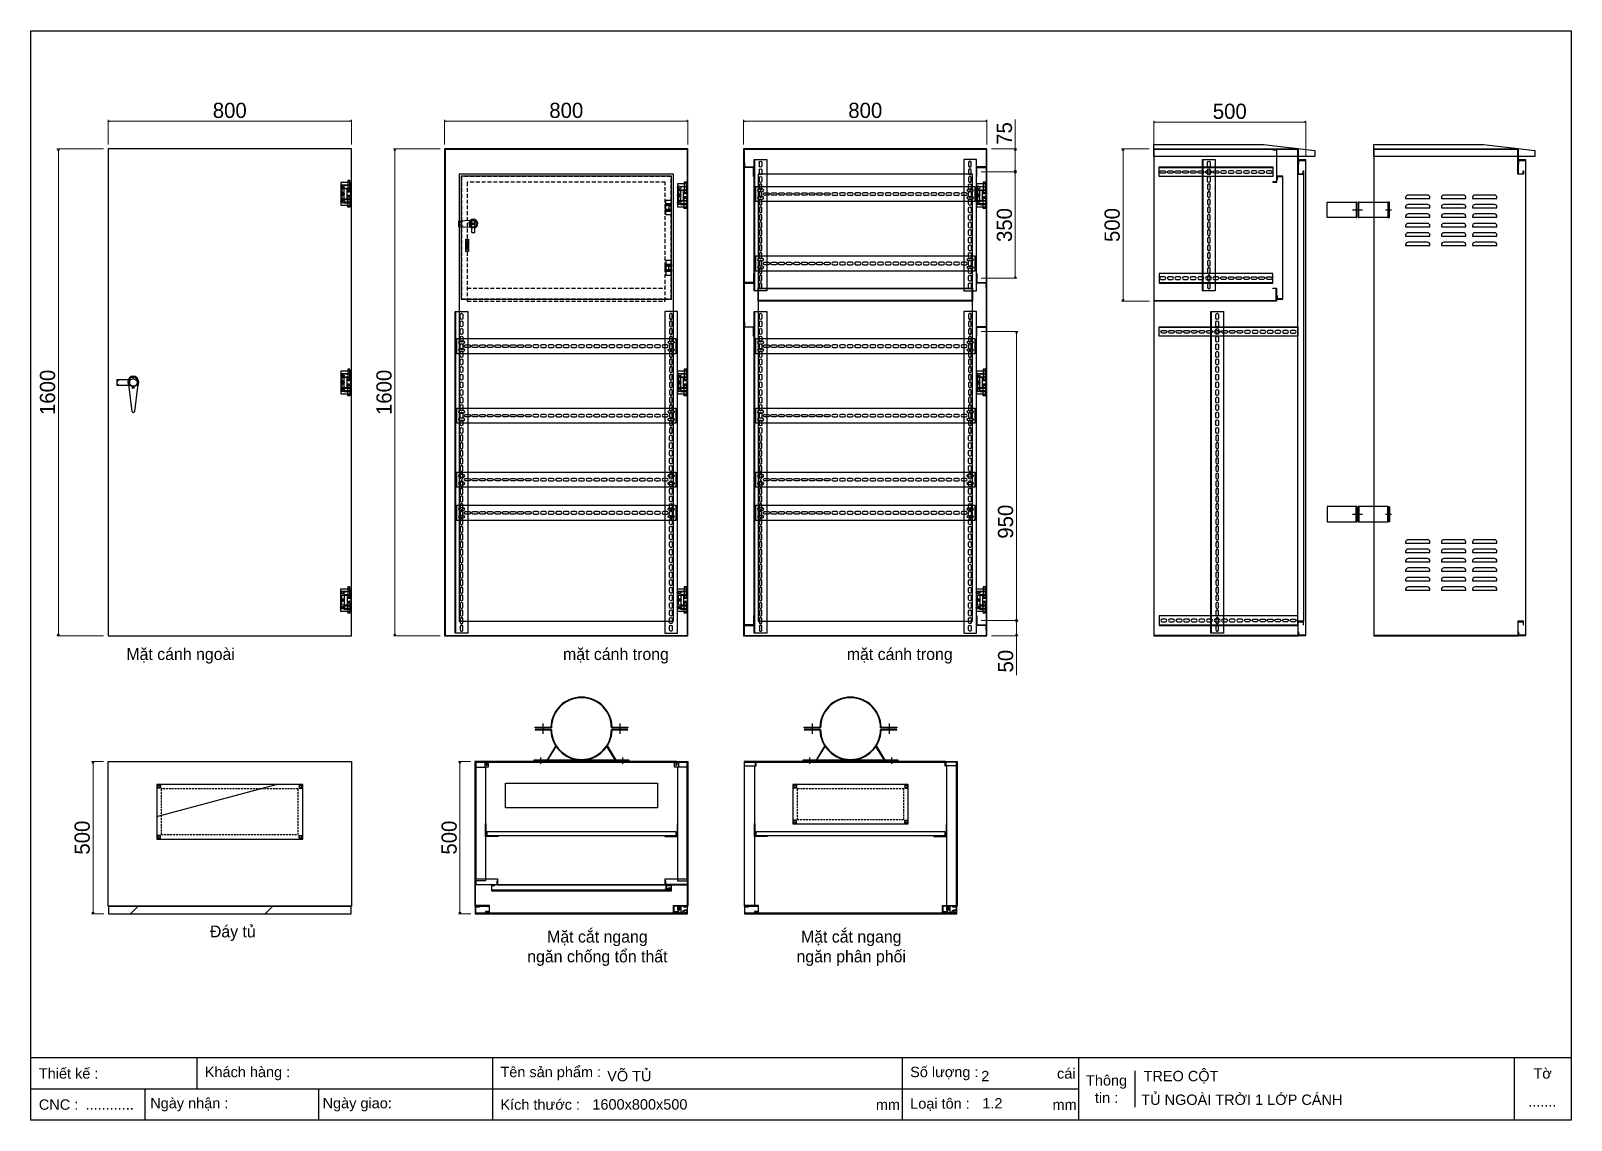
# Model space of a CAD drawing. Header units: millimetres. Extents: x 0 to 5063, y 0 to 3580.
import ezdxf

# ---------------------------------------------------------------- set-up
doc = ezdxf.new("R2010")
doc.units = ezdxf.units.MM
doc.linetypes.add('HIDDEN', pattern=[9.525, 6.35, -3.175])
doc.linetypes.add('HIDDENX2', pattern=[19.05, 12.7, -6.35])
for name, color, linetype in [('CNC', 7, 'Continuous'), ('DIM', 253, 'Continuous'), ('FIRE PROTECTION', 1, 'Continuous'), ('Ghi chu', 7, 'Continuous'), ('HEATER', 1, 'Continuous')]:
    doc.layers.add(name, color=color, linetype=linetype)
doc.styles.add('Arial', font='arial.ttf')
doc.dimstyles.new('CNC', dxfattribs={"dimtxt": 50, "dimasz": 5, "dimexe": 5, "dimexo": 15, "dimgap": 10, "dimtad": 1, "dimdec": 0, "dimtxsty": 'Standard', "dimblk": 'OPEN30', "dimcen": 10, "dimclrd": 5, "dimclre": 5, "dimclrt": 3, "dimazin": 3, "dimtfac": 1, "dimtdec": 0, "dimtmove": 0, "dimatfit": 3, "dimldrblk": 'ARCHTICK', "dimlwd": 9, "dimlwe": 9})

msp = doc.modelspace()

# ---------------------------------------------------------------- texts
at = {"color": 2, "char_height": 39, "attachment_point": 5}
for s, insert, width in [('Mặt cánh ngoài', (492.5, 1525.9), 625), ('mặt cánh trong', (1923.3, 1525.9), 775), ('mặt cánh trong', (2856.1, 1525.9), 875), ('Đáy tủ', (664, 614.4), 1075), ('Mặt cắt ngang \\Pngăn chống tổn thất', (1862.3, 564.8), 775), ('Mặt cắt ngang \\Pngăn phân phối', (2696.6, 564.8), 875)]:
    msp.add_mtext(s, dxfattribs=dict(at, insert=insert, width=width))

# ---------------------------------------------------------------- blocks, each defined once
blk = doc.blocks.new('KHUNG CHUẨN')
at = {"color": 7}
for p, q in [((19889.2, -28535.2), (16919.2, -28535.2)), ((17239.2, -28535.2), (17239.2, -28595.2)), ((17809.2, -28535.2), (17809.2, -28655.2)), ((18599.2, -28535.2), (18599.2, -28655.2)), ((18939.2, -28535.2), (18939.2, -28655.2)), ((19779.2, -28535.2), (19779.2, -28655.2)), ((19047.6, -28560.2), (19047.6, -28630.2)), ((18939.2, -28595.2), (16919.2, -28595.2)), ((17139.2, -28595.2), (17139.2, -28655.2)), ((17474.2, -28595.2), (17474.2, -28655.2))]:
    blk.add_line(p, q, dxfattribs=at)
blk.add_lwpolyline([(16919.2, -26555.2), (19889.2, -26555.2), (19889.2, -28655.2), (16919.2, -28655.2)], close=True, dxfattribs=at)
at = {"color": 2, "char_height": 20, "style": 'Arial'}
for s, insert, width, attachment_point in [('  Thiết kế :', (16919.2, -28565.2), 917.634, 4), ('  Khách hàng :', (17239.2, -28565.2), 917.634, 4), ('  Tên sản phẩm :', (17809.2, -28565.2), 917.634, 4), ('  Số lượng :', (18599.2, -28565.2), 917.634, 4), ('cái', (18897.9, -28565.2), 63.517, 4), ('Thông\\Ptin :', (18993.4, -28595.2), 108.311, 5), ('Tờ', (19834.2, -28565.2), 110, 5), ('  CNC :', (16919.2, -28625.2), 917.634, 4), ('  Ngày nhận :', (17134, -28625.2), 556.651, 4), ('  Ngày giao:', (17466.3, -28625.2), 556.651, 4), ('  Kích thước :', (17809.2, -28625.2), 917.634, 4), ('mm', (18548.6, -28625.2), 73.831, 4), ('  Loại tôn :', (18599.2, -28625.2), 917.634, 4), ('mm', (18889.2, -28625.2), 917.634, 4)]:
    blk.add_mtext(s, dxfattribs=dict(at, insert=insert, width=width, attachment_point=attachment_point))
at = {"color": 3, "style": 'Arial'}
for tag, p in [('#01', (17055.6, -28580.1)), ('#02', (17431.4, -28580.1)), ('#03', (18030.6, -28580.1)), ('#08', (18751.7, -28580.1)), ('#10', (19064.8, -28580.1)), ('#04', (17024.8, -28634.6)), ('#05', (17308.5, -28633)), ('#06', (17632.7, -28633.7)), ('#07', (18002, -28634.7)), ('#09', (18753.8, -28632.6)), ('#11', (19060.3, -28625.7)), ('#12', (19806.5, -28628.9))]:
    blk.add_attdef(tag, p, '', height=20, dxfattribs=at)
blk = doc.blocks.new('*D1')
at = {"color": 0, "linetype": 'ByBlock', "lineweight": -2}
for p, q in [((253.9, 3282.7), (258.9, 3284)), ((258.9, 3281.4), (253.9, 3282.7)), ((253.9, 3282.7), (258.9, 3282.7)), ((1048.9, 3284), (1053.9, 3282.7)), ((1053.9, 3282.7), (1048.9, 3281.4)), ((1053.9, 3282.7), (1048.9, 3282.7))]:
    blk.add_line(p, q, dxfattribs=at)
at = {"layer": 'Defpoints', "color": 0, "transparency": 16777216}
for p in [(1053.9, 3282.7), (253.9, 3191.7), (1053.9, 3191.7)]:
    blk.add_point(p, dxfattribs=at)
at = {"layer": 'DIM', "color": 5, "lineweight": 9, "transparency": 16777216}
for p, q in [((253.9, 3206.7), (253.9, 3287.7)), ((258.9, 3282.7), (1048.9, 3282.7)), ((1053.9, 3206.7), (1053.9, 3287.7))]:
    blk.add_line(p, q, dxfattribs=at)
at = {"layer": 'DIM', "color": 3, "transparency": 16777216, "insert": (653.9, 3318.2), "char_height": 50, "attachment_point": 5}
blk.add_mtext('800', dxfattribs=at)
blk = doc.blocks.new('_ArchTick')
at = {"color": 0, "const_width": 0.15}
blk.add_lwpolyline([(-0.5, -0.5), (0.5, 0.5)], dxfattribs=at)
blk = doc.blocks.new('_Open30')
at = {"color": 0, "linetype": 'ByBlock', "lineweight": -2}
for p, q in [((-1, 0.3), (0, 0)), ((0, 0), (-1, -0.3)), ((0, 0), (-1, 0))]:
    blk.add_line(p, q, dxfattribs=at)
blk = doc.blocks.new('*D2')
at = {"color": 0, "linetype": 'ByBlock', "lineweight": -2}
for p, q in [((89.3, 3186.7), (90.6, 3191.7)), ((90.6, 3191.7), (92, 3186.7)), ((90.6, 3191.7), (90.6, 3186.7)), ((90.6, 1591.7), (89.3, 1596.7)), ((92, 1596.7), (90.6, 1591.7)), ((90.6, 1591.7), (90.6, 1596.7))]:
    blk.add_line(p, q, dxfattribs=at)
at = {"layer": 'Defpoints', "color": 0, "transparency": 16777216}
for p in [(253.9, 3191.7), (90.6, 1591.7), (253.9, 1591.7)]:
    blk.add_point(p, dxfattribs=at)
at = {"layer": 'DIM', "color": 5, "lineweight": 9, "transparency": 16777216}
for p, q in [((238.9, 3191.7), (85.6, 3191.7)), ((90.6, 3186.7), (90.6, 1596.7)), ((238.9, 1591.7), (85.6, 1591.7))]:
    blk.add_line(p, q, dxfattribs=at)
at = {"layer": 'DIM', "color": 3, "transparency": 16777216, "insert": (55.1, 2391.7), "char_height": 50, "attachment_point": 5, "rotation": 90}
blk.add_mtext('1600', dxfattribs=at)
blk = doc.blocks.new('*D3')
at = {"color": 0, "linetype": 'ByBlock', "lineweight": -2}
for p, q in [((203.3, 1173.5), (204.6, 1178.5)), ((204.6, 1178.5), (205.9, 1173.5)), ((204.6, 1178.5), (204.6, 1173.5)), ((204.6, 678.5), (203.3, 683.5)), ((205.9, 683.5), (204.6, 678.5)), ((204.6, 678.5), (204.6, 683.5))]:
    blk.add_line(p, q, dxfattribs=at)
at = {"layer": 'Defpoints', "color": 0, "transparency": 16777216}
for p in [(253.9, 1178.5), (204.6, 678.5), (254.9, 678.5)]:
    blk.add_point(p, dxfattribs=at)
at = {"layer": 'DIM', "color": 5, "lineweight": 9, "transparency": 16777216}
for p, q in [((238.9, 1178.5), (199.6, 1178.5)), ((204.6, 1173.5), (204.6, 683.5)), ((239.9, 678.5), (199.6, 678.5))]:
    blk.add_line(p, q, dxfattribs=at)
at = {"layer": 'DIM', "color": 3, "transparency": 16777216, "insert": (169.1, 928.5), "char_height": 50, "attachment_point": 5, "rotation": 90}
blk.add_mtext('500', dxfattribs=at)
blk = doc.blocks.new('MS308-2-1')
at = {"color": 1}
for p, q in [((-53, 4.6), (-46, 10)), ((-13.3, -14.2), (-13.3, 6.7)), ((-12.3, 6.7), (-12.3, -6.9)), ((12.3, 6.7), (12.3, -6.9)), ((13.3, 6.7), (13.3, -14.2)), ((-53, -4.6), (-46, -10)), ((-4, -95), (-13.3, -14.2)), ((13.3, -14.2), (4, -95))]:
    blk.add_line(p, q, dxfattribs=at)
blk.add_lwpolyline([(-15.8, -10), (-53, -10), (-53, 10), (-15.8, 10)], dxfattribs=at)
for centre, radius, start, end in [((0, 6.7), 13.3, 0, 180), ((0, 6.7), 12.3, 0, 180), ((0, 5.9), 17.7, 226.184, 313.816), ((0, -95), 4, 180, 0)]:
    blk.add_arc(centre, radius, start, end, dxfattribs=at)
blk.add_ellipse((0, 0), major_axis=(0, 21), ratio=0.857143, start_param=3.972003, end_param=8.594367, dxfattribs=at)
blk = doc.blocks.new('HL011-1-3')
at = {"color": 1}
for p, q in [((11, 56), (11, 19)), ((11, 56), (32, 56)), ((20, 54), (20, 21)), ((29.5, 81), (22.5, 81)), ((22.5, 81), (22.5, 78)), ((23.5, 78), (22.5, 78)), ((22.5, 75), (22.5, 49)), ((23.5, 75), (22.5, 75)), ((23.5, 75), (23.5, 78)), ((29.5, 78), (28.5, 78)), ((28.5, 75), (28.5, 78)), ((28.5, 75), (29.5, 75)), ((29.5, 78), (29.5, 81)), ((29.5, 49), (29.5, 75)), ((11, 19), (32, 19)), ((20, 47), (32, 47)), ((32, 42.5), (20, 42.5)), ((32, 32.5), (20, 32.5)), ((20, 28), (32, 28)), ((22.5, 49), (24, 44)), ((22.5, 26), (24, 31)), ((22.5, 0), (22.5, 26)), ((23.5, 0), (22.5, 0)), ((23.5, 0), (23.5, -3)), ((24, 44), (28, 44)), ((24, 31), (28, 31)), ((29.5, 49), (28, 44)), ((29.5, 26), (28, 31)), ((28.5, 0), (28.5, -3)), ((28.5, 0), (29.5, 0)), ((29.5, 26), (29.5, 0)), ((22.5, -6), (22.5, -3)), ((23.5, -3), (22.5, -3)), ((29.5, -6), (22.5, -6)), ((29.5, -3), (28.5, -3)), ((29.5, -3), (29.5, -6))]:
    blk.add_line(p, q, dxfattribs=at)
for points in [[(32, 19), (32, 0), (0, 0), (0, 75), (32, 75), (32, 56)], [(32, 28), (32, 21), (3, 21), (3, 54), (32, 54), (32, 47)], [(32, 42.5), (32, 32.5)]]:
    blk.add_lwpolyline(points, dxfattribs=at)
for points in [[(10, 67), (32, 67), (32, 65), (10, 65)], [(10, 8), (32, 8), (32, 10), (10, 10)]]:
    blk.add_lwpolyline(points, close=True, dxfattribs=at)
for centre in [(5.5, 62.5), (5.5, 37.5), (5.5, 12.5)]:
    blk.add_circle(centre, 3, dxfattribs=at)
blk = doc.blocks.new('*D4')
at = {"color": 0, "linetype": 'ByBlock', "lineweight": -2}
for p, q in [((1360, 3282.7), (1365, 3284)), ((1365, 3281.4), (1360, 3282.7)), ((1360, 3282.7), (1365, 3282.7)), ((2155, 3284), (2160, 3282.7)), ((2160, 3282.7), (2155, 3281.4)), ((2160, 3282.7), (2155, 3282.7))]:
    blk.add_line(p, q, dxfattribs=at)
at = {"layer": 'Defpoints', "color": 0, "transparency": 16777216}
for p in [(2160, 3282.7), (1360, 3191.7), (2160, 3191.7)]:
    blk.add_point(p, dxfattribs=at)
at = {"layer": 'DIM', "color": 5, "lineweight": 9, "transparency": 16777216}
for p, q in [((1360, 3206.7), (1360, 3287.7)), ((1365, 3282.7), (2155, 3282.7)), ((2160, 3206.7), (2160, 3287.7))]:
    blk.add_line(p, q, dxfattribs=at)
at = {"layer": 'DIM', "color": 3, "transparency": 16777216, "insert": (1760, 3318.2), "char_height": 50, "attachment_point": 5}
blk.add_mtext('800', dxfattribs=at)
blk = doc.blocks.new('*D5')
at = {"color": 0, "linetype": 'ByBlock', "lineweight": -2}
for p, q in [((1195.4, 3186.7), (1196.8, 3191.7)), ((1196.8, 3191.7), (1198.1, 3186.7)), ((1196.8, 3191.7), (1196.8, 3186.7)), ((1196.8, 1591.7), (1195.4, 1596.7)), ((1198.1, 1596.7), (1196.8, 1591.7)), ((1196.8, 1591.7), (1196.8, 1596.7))]:
    blk.add_line(p, q, dxfattribs=at)
at = {"layer": 'Defpoints', "color": 0, "transparency": 16777216}
for p in [(1360, 3191.7), (1196.8, 1591.7), (1360, 1591.7)]:
    blk.add_point(p, dxfattribs=at)
at = {"layer": 'DIM', "color": 5, "lineweight": 9, "transparency": 16777216}
for p, q in [((1345, 3191.7), (1191.8, 3191.7)), ((1196.8, 3186.7), (1196.8, 1596.7)), ((1345, 1591.7), (1191.8, 1591.7))]:
    blk.add_line(p, q, dxfattribs=at)
at = {"layer": 'DIM', "color": 3, "transparency": 16777216, "insert": (1161.2, 2391.7), "char_height": 50, "attachment_point": 5, "rotation": 90}
blk.add_mtext('1600', dxfattribs=at)
blk = doc.blocks.new('*D6')
at = {"color": 0, "linetype": 'ByBlock', "lineweight": -2}
for p, q in [((3690.9, 3279.6), (3695.9, 3281)), ((3695.9, 3278.3), (3690.9, 3279.6)), ((3690.9, 3279.6), (3695.9, 3279.6)), ((4185.9, 3281), (4190.9, 3279.6)), ((4190.9, 3279.6), (4185.9, 3278.3)), ((4190.9, 3279.6), (4185.9, 3279.6))]:
    blk.add_line(p, q, dxfattribs=at)
at = {"layer": 'Defpoints', "color": 0, "transparency": 16777216}
for p in [(4190.9, 3279.6), (3690.9, 3191.7), (4190.9, 3155.7)]:
    blk.add_point(p, dxfattribs=at)
at = {"layer": 'DIM', "color": 5, "lineweight": 9, "transparency": 16777216}
for p, q in [((3690.9, 3206.7), (3690.9, 3284.6)), ((3695.9, 3279.6), (4185.9, 3279.6)), ((4190.9, 3170.7), (4190.9, 3284.6))]:
    blk.add_line(p, q, dxfattribs=at)
at = {"layer": 'DIM', "color": 3, "transparency": 16777216, "insert": (3940.9, 3315.2), "char_height": 50, "attachment_point": 5}
blk.add_mtext('500', dxfattribs=at)
blk = doc.blocks.new('*D7')
at = {"color": 0, "linetype": 'ByBlock', "lineweight": -2}
for p, q in [((1409.4, 1173.5), (1410.7, 1178.5)), ((1410.7, 1178.5), (1412.1, 1173.5)), ((1410.7, 1178.5), (1410.7, 1173.5)), ((1410.7, 678.5), (1409.4, 683.5)), ((1412.1, 683.5), (1410.7, 678.5)), ((1410.7, 678.5), (1410.7, 683.5))]:
    blk.add_line(p, q, dxfattribs=at)
at = {"layer": 'Defpoints', "color": 0, "transparency": 16777216}
for p in [(1460, 1178.5), (1410.7, 678.5), (1461, 678.5)]:
    blk.add_point(p, dxfattribs=at)
at = {"layer": 'DIM', "color": 5, "lineweight": 9, "transparency": 16777216}
for p, q in [((1445, 1178.5), (1405.7, 1178.5)), ((1410.7, 1173.5), (1410.7, 683.5)), ((1446, 678.5), (1405.7, 678.5))]:
    blk.add_line(p, q, dxfattribs=at)
at = {"layer": 'DIM', "color": 3, "transparency": 16777216, "insert": (1375.2, 928.5), "char_height": 50, "attachment_point": 5, "rotation": 90}
blk.add_mtext('500', dxfattribs=at)
blk = doc.blocks.new('HL011-1-4')
h = blk.add_hatch()
h.set_pattern_fill('ANSI31', color=2, scale=0.5, style=0)
h.paths.add_polyline_path([(2.5, 0), (8.5, 0), (8.5, 12), (2.5, 12)])
at = {"color": 1}
for p, q in [((7, 23.5), (0, 10)), ((0, 0), (0, 10)), ((11, 0), (0, 0)), ((7, 23.5), (26, 23.5)), ((11, 0), (11, 19.5)), ((11, 19.5), (17, 19.5)), ((17, 19.5), (21.2, 13.9))]:
    blk.add_line(p, q, dxfattribs=at)
at = {"color": 2}
blk.add_lwpolyline([(2.5, 0), (2.5, 12), (8.5, 12), (8.5, 0)], dxfattribs=at)
at = {"color": 1}
blk.add_lwpolyline([(5.7, 21), (3, 21), (3, 23.5), (7, 23.5)], dxfattribs=at)
blk.add_circle((26, 17.5), 3.5, dxfattribs=at)
blk.add_arc((26, 17.5), 6, 216.8699, 90, dxfattribs=at)
blk = doc.blocks.new('*D8')
at = {"color": 0, "linetype": 'ByBlock', "lineweight": -2}
for p, q in [((2342.8, 3282.7), (2347.8, 3284)), ((2347.8, 3281.4), (2342.8, 3282.7)), ((2342.8, 3282.7), (2347.8, 3282.7)), ((3137.8, 3284), (3142.8, 3282.7)), ((3142.8, 3282.7), (3137.8, 3281.4)), ((3142.8, 3282.7), (3137.8, 3282.7))]:
    blk.add_line(p, q, dxfattribs=at)
at = {"layer": 'Defpoints', "color": 0, "transparency": 16777216}
for p in [(3142.8, 3282.7), (2342.8, 3191.7), (3142.8, 3191.7)]:
    blk.add_point(p, dxfattribs=at)
at = {"layer": 'DIM', "color": 5, "lineweight": 9, "transparency": 16777216}
for p, q in [((2342.8, 3206.7), (2342.8, 3287.7)), ((2347.8, 3282.7), (3137.8, 3282.7)), ((3142.8, 3206.7), (3142.8, 3287.7))]:
    blk.add_line(p, q, dxfattribs=at)
at = {"layer": 'DIM', "color": 3, "transparency": 16777216, "insert": (2742.8, 3318.2), "char_height": 50, "attachment_point": 5}
blk.add_mtext('800', dxfattribs=at)
blk = doc.blocks.new('om cot')
at = {"color": 2}
for p, q in [((98294.5, 36969.7), (98327.5, 36969.7)), ((98403, 36969.7), (98423, 36969.7))]:
    blk.add_line(p, q, dxfattribs=at)
at = {"color": 5}
for points in [[(98308.5, 36994.7), (98211.5, 36994.7), (98211.5, 36944.7), (98308.5, 36944.7)], [(98313.5, 36944.7), (98410.5, 36944.7), (98410.5, 36994.7), (98313.5, 36994.7)]]:
    blk.add_lwpolyline(points, dxfattribs=at)
for points in [[(98306.5, 36994.7), (98308.5, 36994.7), (98308.5, 36944.7), (98306.5, 36944.7)], [(98313.5, 36994.7), (98315.5, 36994.7), (98315.5, 36944.7), (98313.5, 36944.7)], [(98410.5, 36994.7), (98412.5, 36994.7), (98412.5, 36944.7), (98410.5, 36944.7)], [(98413.5, 36994.7), (98415.5, 36994.7), (98415.5, 36944.7), (98413.5, 36944.7)]]:
    blk.add_lwpolyline(points, close=True, dxfattribs=at)
blk = doc.blocks.new('*D9')
at = {"color": 0, "linetype": 'ByBlock', "lineweight": -2}
for p, q in [((3588.7, 3186.7), (3590, 3191.7)), ((3590, 3191.7), (3591.4, 3186.7)), ((3590, 3191.7), (3590, 3186.7)), ((3590, 2691.7), (3588.7, 2696.7)), ((3591.4, 2696.7), (3590, 2691.7)), ((3590, 2691.7), (3590, 2696.7))]:
    blk.add_line(p, q, dxfattribs=at)
at = {"layer": 'Defpoints', "color": 0, "transparency": 16777216}
for p in [(3690.9, 3191.7), (3590, 2691.7), (3692.4, 2691.7)]:
    blk.add_point(p, dxfattribs=at)
at = {"layer": 'DIM', "color": 5, "lineweight": 9, "transparency": 16777216}
for p, q in [((3675.9, 3191.7), (3585, 3191.7)), ((3590, 3186.7), (3590, 2696.7)), ((3677.4, 2691.7), (3585, 2691.7))]:
    blk.add_line(p, q, dxfattribs=at)
at = {"layer": 'DIM', "color": 3, "transparency": 16777216, "insert": (3554.5, 2941.7), "char_height": 50, "attachment_point": 5, "rotation": 90}
blk.add_mtext('500', dxfattribs=at)
blk = doc.blocks.new('ovan8.5x20')
at = {"layer": 'CNC', "color": 2, "lineweight": -3}
for p, q in [((5.7, 4.2), (-5.8, 4.2)), ((-5.8, -4.2), (5.7, -4.2))]:
    blk.add_line(p, q, dxfattribs=at)
for centre, start, end in [((-5.8, 0), 90, 270), ((5.7, 0), 270, 90)]:
    blk.add_arc(centre, 4.25, start, end, dxfattribs=at)
blk = doc.blocks.new('u1')
at = {"color": 44, "ltscale": 3}
blk.add_line((167869.4, 2691.2), (167869.4, 2259.7), dxfattribs=at)
blk.add_lwpolyline([(167867.9, 2691.2), (167909.4, 2691.2), (167909.4, 2259.7), (167867.9, 2259.7)], close=True, dxfattribs=at)
at = {"layer": 'CNC', "lineweight": -3, "xscale": -1, "rotation": 270}
for p in [(167889.4, 2675.5), (167889.4, 2650.5), (167889.4, 2625.5)]:
    blk.add_blockref('ovan8.5x20', p, dxfattribs=at)
at = {"layer": 'CNC', "lineweight": -3, "rotation": 270}
for p in [(167889.4, 2600.5), (167889.4, 2575.5), (167889.4, 2550.5), (167889.4, 2525.5), (167889.4, 2500.5), (167889.4, 2475.5), (167889.4, 2450.5), (167889.4, 2425.5), (167889.4, 2400.5), (167889.4, 2375.5), (167889.4, 2350.5), (167889.4, 2325.5), (167889.4, 2300.5), (167889.4, 2275.5)]:
    blk.add_blockref('ovan8.5x20', p, dxfattribs=at)
blk = doc.blocks.new('ovan6x9')
at = {"color": 2}
for p, q in [((2, 6), (8, 6)), ((2, 0), (8, 0))]:
    blk.add_line(p, q, dxfattribs=at)
for centre, start, end in [((2, 3), 90, 270), ((8, 3), 270, 90)]:
    blk.add_arc(centre, 3, start, end, dxfattribs=at)
blk = doc.blocks.new('HL036-1-1')
at = {"color": 1}
blk.add_line((9.5, 36.2), (9.5, 12.2), dxfattribs=at)
for points in [[(-2.5, 12.2), (17.5, 12.2), (17.5, 36.2), (-2.5, 36.2)], [(0, 48.5), (17.5, 48.5), (17.5, 0), (0, 0)]]:
    blk.add_lwpolyline(points, close=True, dxfattribs=at)
for centre, radius in [((3.5, 31.8), 2), ((3.5, 16.8), 2), ((12.7, 32.5), 2.5), ((12.7, 16), 2.5)]:
    blk.add_circle(centre, radius, dxfattribs=at)
blk = doc.blocks.new('HL036-1-2')
at = {"layer": 'Ghi chu', "color": 1}
for p, q in [((-3, 17.8), (-18.9, 17.8)), ((-18.9, 15.8), (-18.9, 17.8)), ((-12.1, 15.8), (-18.9, 15.8)), ((-16.4, 1), (-16.4, 14)), ((-15.6, 15), (-3.9, 17.7)), ((0, 0), (-15.4, 0)), ((-14.4, 3), (-14.4, 11.9)), ((0, 2), (-13.4, 2)), ((-13.1, 12.8), (-4.3, 9.8)), ((-6.2, 2), (-6.2, 0)), ((-1.2, 2), (-1.2, 0)), ((0, 0), (0, 2))]:
    blk.add_line(p, q, dxfattribs=at)
for radius in [4.1, 2.1]:
    blk.add_circle((-3, 13.7), radius, dxfattribs=at)
for centre, start, end in [((-15.4, 14), 102.9616, 180), ((-15.4, 1), 180, 270), ((-13.4, 11.9), 71.3254, 180), ((-13.4, 3), 180, 270)]:
    blk.add_arc(centre, 1, start, end, dxfattribs=at)
blk = doc.blocks.new('SDGFGHGHG')
at = {"layer": 'HEATER'}
for p, q in [((860892.9, 570780.5), (860931.6, 570782)), ((860892.9, 570760.5), (860892.9, 570780.5)), ((860892.9, 570771.9), (860906.3, 570778.7)), ((860892.9, 570769.1), (860906.3, 570762.4)), ((860892.9, 570760.5), (860931.6, 570759.1)), ((860935.9, 570742), (860935.9, 570784.3)), ((860937.5, 570771.3), (860939.5, 570771.3)), ((860937.5, 570769.8), (860939.5, 570769.8)), ((860939.5, 570773.5), (860939.5, 570771.3)), ((860939.5, 570769.8), (860939.5, 570767.6)), ((860941.3, 570773.5), (860941.3, 570771.3)), ((860941.3, 570771.3), (860943.4, 570771.3)), ((860941.3, 570769.8), (860941.3, 570767.6)), ((860941.3, 570769.8), (860943.4, 570769.8)), ((860944.9, 570742), (860944.9, 570784.3)), ((860935.9, 570742), (860944.9, 570742))]:
    blk.add_line(p, q, dxfattribs=at)
blk.add_circle((860940.4, 570770.5), 3.08, dxfattribs=at)
blk.add_arc((860940.4, 570770.5), 14.5, 288.08, 251.92, dxfattribs=at)
blk = doc.blocks.new('SĐFHGGH')
at = {"layer": 'HEATER'}
for points in [[(860943.4, 570717), (860943.4, 570718.4), (860937.4, 570718.4), (860937.4, 570717)], [(860928.8, 570702.4), (860927.4, 570702.4), (860927.4, 570708.4), (860928.8, 570708.4)], [(860943.4, 570693.8), (860943.4, 570692.4), (860937.4, 570692.4), (860937.4, 570693.8)], [(860952.1, 570702.4), (860953.4, 570702.4), (860953.4, 570708.4), (860952.1, 570708.4)]]:
    blk.add_lwpolyline(points, dxfattribs=at)
for start, end in [(104.4775, 165.5225), (14.4775, 75.5225), (194.4775, 255.5225), (284.4775, 345.5225)]:
    blk.add_arc((860940.4, 570705.4), 12, start, end, dxfattribs=at)
blk = doc.blocks.new('MS722')
for name, p in [('SDGFGHGHG', (-860940.4, -570770.5)), ('SĐFHGGH', (-860940.4, -570705.4))]:
    blk.add_blockref(name, p)
blk = doc.blocks.new('*D10')
at = {"color": 0, "linetype": 'ByBlock', "lineweight": -2}
for p, q in [((3234.5, 3186.7), (3235.9, 3191.7)), ((3235.9, 3191.7), (3237.2, 3186.7)), ((3235.9, 3191.7), (3235.9, 3186.7)), ((3235.9, 3116.7), (3234.5, 3121.7)), ((3237.2, 3121.7), (3235.9, 3116.7)), ((3235.9, 3116.7), (3235.9, 3121.7))]:
    blk.add_line(p, q, dxfattribs=at)
at = {"layer": 'Defpoints', "color": 0, "transparency": 16777216}
for p in [(3142.8, 3191.7), (3108.3, 3116.7), (3235.9, 3116.7)]:
    blk.add_point(p, dxfattribs=at)
at = {"layer": 'DIM', "color": 5, "lineweight": 9, "transparency": 16777216}
for p, q in [((3235.9, 3191.7), (3235.9, 3288.3)), ((3157.8, 3191.7), (3240.9, 3191.7)), ((3235.9, 3121.7), (3235.9, 3186.7)), ((3123.3, 3116.7), (3240.9, 3116.7))]:
    blk.add_line(p, q, dxfattribs=at)
at = {"layer": 'DIM', "color": 3, "transparency": 16777216, "insert": (3200.4, 3242.5), "char_height": 50, "attachment_point": 5, "rotation": 90}
blk.add_mtext('75', dxfattribs=at)
blk = doc.blocks.new('*D11')
at = {"color": 0, "linetype": 'ByBlock', "lineweight": -2}
for p, q in [((3234.5, 3111.7), (3235.9, 3116.7)), ((3235.9, 3116.7), (3237.2, 3111.7)), ((3235.9, 3116.7), (3235.9, 3111.7)), ((3235.9, 2766.7), (3234.5, 2771.7)), ((3237.2, 2771.7), (3235.9, 2766.7)), ((3235.9, 2766.7), (3235.9, 2771.7))]:
    blk.add_line(p, q, dxfattribs=at)
at = {"layer": 'Defpoints', "color": 0, "transparency": 16777216}
for p in [(3108.3, 3116.7), (3108.3, 2766.7), (3235.9, 2766.7)]:
    blk.add_point(p, dxfattribs=at)
at = {"layer": 'DIM', "color": 5, "lineweight": 9, "transparency": 16777216}
for p, q in [((3123.3, 3116.7), (3240.9, 3116.7)), ((3235.9, 3111.7), (3235.9, 2771.7)), ((3123.3, 2766.7), (3240.9, 2766.7))]:
    blk.add_line(p, q, dxfattribs=at)
at = {"layer": 'DIM', "color": 3, "transparency": 16777216, "insert": (3200.3, 2941.7), "char_height": 50, "attachment_point": 5, "rotation": 90}
blk.add_mtext('350', dxfattribs=at)
blk = doc.blocks.new('*D12')
at = {"color": 0, "linetype": 'ByBlock', "lineweight": -2}
for p, q in [((3238.6, 1636.7), (3240, 1641.7)), ((3240, 1641.7), (3241.3, 1636.7)), ((3240, 1641.7), (3240, 1636.7)), ((3240, 1591.7), (3238.6, 1596.7)), ((3241.3, 1596.7), (3240, 1591.7)), ((3240, 1591.7), (3240, 1596.7))]:
    blk.add_line(p, q, dxfattribs=at)
at = {"layer": 'Defpoints', "color": 0, "transparency": 16777216}
for p in [(3108.3, 1641.7), (3240, 1641.7), (3142.8, 1591.7)]:
    blk.add_point(p, dxfattribs=at)
at = {"layer": 'DIM', "color": 5, "lineweight": 9, "transparency": 16777216}
for p, q in [((3123.3, 1641.7), (3245, 1641.7)), ((3240, 1636.7), (3240, 1596.7)), ((3157.8, 1591.7), (3245, 1591.7)), ((3240, 1591.7), (3240, 1462.7))]:
    blk.add_line(p, q, dxfattribs=at)
at = {"layer": 'DIM', "color": 3, "transparency": 16777216, "insert": (3204.4, 1508.4), "char_height": 50, "attachment_point": 5, "rotation": 90}
blk.add_mtext('50', dxfattribs=at)
blk = doc.blocks.new('*D13')
at = {"color": 0, "linetype": 'ByBlock', "lineweight": -2}
for p, q in [((3238.3, 2586.7), (3239.6, 2591.7)), ((3239.6, 2591.7), (3241, 2586.7)), ((3239.6, 2591.7), (3239.6, 2586.7)), ((3239.6, 1641.7), (3238.3, 1646.7)), ((3241, 1646.7), (3239.6, 1641.7)), ((3239.6, 1641.7), (3239.6, 1646.7))]:
    blk.add_line(p, q, dxfattribs=at)
at = {"layer": 'Defpoints', "color": 0, "transparency": 16777216}
for p in [(3108.3, 2591.7), (3239.6, 2591.7), (3108.3, 1641.7)]:
    blk.add_point(p, dxfattribs=at)
at = {"layer": 'DIM', "color": 5, "lineweight": 9, "transparency": 16777216}
for p, q in [((3123.3, 2591.7), (3244.6, 2591.7)), ((3239.6, 1646.7), (3239.6, 2586.7)), ((3123.3, 1641.7), (3244.6, 1641.7))]:
    blk.add_line(p, q, dxfattribs=at)
at = {"layer": 'DIM', "color": 3, "transparency": 16777216, "insert": (3204.1, 1966.7), "char_height": 50, "attachment_point": 5, "rotation": 90}
blk.add_mtext('950', dxfattribs=at)
blk = doc.blocks.new('2565')
at = {"color": 5}
for p, q in [((168377, -2431.2), (168377, -2429.1)), ((168377, -2429.1), (168428.9, -2429.1)), ((168630.2, -2429.1), (168682.1, -2429.1)), ((168682.1, -2429.1), (168682.1, -2431.2)), ((168431, -2431.2), (168377, -2431.2)), ((168377, -2436.4), (168377, -2438.4)), ((168431, -2436.4), (168377, -2436.4)), ((168377, -2438.4), (168428.9, -2438.4)), ((168682.1, -2431.2), (168628.1, -2431.2)), ((168682.1, -2436.4), (168628.1, -2436.4)), ((168630.2, -2438.4), (168682.1, -2438.4)), ((168682.1, -2438.4), (168682.1, -2436.4)), ((168444.3, -2491.4), (168417.6, -2535.9)), ((168419.4, -2537), (168446.1, -2492.5)), ((168446.1, -2492.5), (168444.3, -2491.4)), ((168613.1, -2492.5), (168614.9, -2491.4)), ((168639.8, -2537), (168613.1, -2492.5)), ((168614.9, -2491.4), (168641.5, -2535.9)), ((168373.9, -2537), (168685.2, -2537)), ((168373.9, -2539.1), (168373.9, -2537)), ((168685.2, -2539.1), (168373.9, -2539.1)), ((168373.9, -2540.1), (168685.2, -2540.1)), ((168373.9, -2542.2), (168373.9, -2540.1)), ((168685.2, -2542.2), (168373.9, -2542.2)), ((168417.6, -2535.9), (168419.4, -2537)), ((168641.5, -2535.9), (168639.8, -2537)), ((168685.2, -2537), (168685.2, -2539.1)), ((168685.2, -2540.1), (168685.2, -2542.2))]:
    blk.add_line(p, q, dxfattribs=at)
at = {"color": 2}
for p, q in [((168403, -2416.6), (168403, -2450.9)), ((168656.1, -2416.6), (168656.1, -2450.9)), ((168394.7, -2529.2), (168394.7, -2550)), ((168664.5, -2529.2), (168664.5, -2550))]:
    blk.add_line(p, q, dxfattribs=at)
at = {"color": 5}
for centre, radius, start, end in [((168529.6, -2431.2), 100.7, 1.1814, 178.8186), ((168529.6, -2431.2), 98.6, 0, 180), ((168529.6, -2436.4), 100.7, 181.1814, 358.8186), ((168529.6, -2436.4), 98.6, 180, 0)]:
    blk.add_arc(centre, radius, start, end, dxfattribs=at)
blk = doc.blocks.new('z31')
at = {"color": 44}
for p, q in [((169494.2, -4741.2), (169494.2, -4709.7)), ((169494.2, -4709.7), (169949.7, -4709.7)), ((169494.2, -4711.2), (169949.7, -4711.2)), ((169949.7, -4741.2), (169494.2, -4741.2)), ((169949.7, -4709.7), (169949.7, -4741.2))]:
    blk.add_line(p, q, dxfattribs=at)
at = {"layer": 'CNC', "lineweight": -3, "extrusion": (0, 0, -1), "zscale": -1, "rotation": 180}
for p in [(-169509.4, -4726.2), (-169534.4, -4726.2), (-169559.4, -4726.2), (-169584.4, -4726.2), (-169609.4, -4726.2), (-169634.4, -4726.2), (-169659.4, -4726.2), (-169684.4, -4726.2), (-169709.4, -4726.2), (-169734.4, -4726.2), (-169759.4, -4726.2)]:
    blk.add_blockref('ovan8.5x20', p, dxfattribs=at)
at = {"layer": 'CNC', "lineweight": -3, "rotation": 180}
for p in [(169784.4, -4726.2), (169809.4, -4726.2), (169834.4, -4726.2), (169859.4, -4726.2), (169884.4, -4726.2), (169909.4, -4726.2), (169934.4, -4726.2)]:
    blk.add_blockref('ovan8.5x20', p, dxfattribs=at)
blk = doc.blocks.new('z32')
at = {"color": 44}
for p, q in [((169494.2, -4216.2), (169494.2, -4184.7)), ((169494.2, -4184.7), (169867.7, -4184.7)), ((169494.2, -4186.2), (169867.7, -4186.2)), ((169867.7, -4184.7), (169867.7, -4216.2)), ((169867.7, -4216.2), (169494.2, -4216.2))]:
    blk.add_line(p, q, dxfattribs=at)
at = {"layer": 'CNC', "lineweight": -3, "extrusion": (0, 0, -1), "zscale": -1, "rotation": 180}
for p in [(-169505.9, -4201.2), (-169530.9, -4201.2), (-169555.9, -4201.2), (-169580.9, -4201.2), (-169605.9, -4201.2), (-169630.9, -4201.2), (-169655.9, -4201.2), (-169680.9, -4201.2)]:
    blk.add_blockref('ovan8.5x20', p, dxfattribs=at)
at = {"layer": 'CNC', "lineweight": -3, "rotation": 180}
for p in [(169705.9, -4201.2), (169730.9, -4201.2), (169755.9, -4201.2), (169780.9, -4201.2), (169805.9, -4201.2), (169830.9, -4201.2), (169855.9, -4201.2)]:
    blk.add_blockref('ovan8.5x20', p, dxfattribs=at)
blk = doc.blocks.new('123698')
at = {"color": 44}
for p, q in [((168168.1, -5455), (168168.1, -5405)), ((168168.1, -5405), (168888.1, -5405)), ((168888.1, -5405), (168888.1, -5455)), ((168888.1, -5455), (168168.1, -5455))]:
    blk.add_line(p, q, dxfattribs=at)
at = {"color": 44, "rotation": 180}
blk.add_blockref('ovan8.5x20', (168184.1, -5417.5), dxfattribs=at)
at = {"layer": 'CNC', "lineweight": -3, "xscale": -1, "rotation": 180}
for p in [(168873.3, -5417.5), (168203.1, -5430), (168228.1, -5430), (168253.1, -5430), (168278.1, -5430), (168303.1, -5430), (168328.1, -5430), (168353.1, -5430), (168378.1, -5430), (168403.1, -5430), (168873.3, -5442.5)]:
    blk.add_blockref('ovan8.5x20', p, dxfattribs=at)
at = {"layer": 'CNC', "lineweight": -3, "rotation": 180}
for p in [(168184.1, -5442.5), (168428.1, -5430), (168453.1, -5430), (168478.1, -5430), (168503.1, -5430), (168528.1, -5430), (168553.1, -5430), (168578.1, -5430), (168603.1, -5430), (168628.1, -5430), (168653.1, -5430), (168678.1, -5430), (168703.1, -5430), (168728.1, -5430), (168753.1, -5430), (168778.1, -5430), (168803.1, -5430), (168828.1, -5430), (168853.1, -5430)]:
    blk.add_blockref('ovan8.5x20', p, dxfattribs=at)

# ---------------------------------------------------------------- dimensions: what is measured, and where the dimension line sits
at = {"layer": 'DIM'}
for base, p1, p2, picture, middle in [((1053.9, 3282.7), (253.9, 3191.7), (1053.9, 3191.7), '*D1', (653.9, 3318.2)), ((2160, 3282.7), (1360, 3191.7), (2160, 3191.7), '*D4', (1760, 3318.2)), ((3142.8, 3282.7), (2342.8, 3191.7), (3142.8, 3191.7), '*D8', (2742.8, 3318.2)), ((4190.9, 3279.6), (3690.9, 3191.7), (4190.9, 3155.7), '*D6', (3940.9, 3315.2))]:
    dim = msp.add_linear_dim(base=base, p1=p1, p2=p2, dimstyle='CNC', dxfattribs=at)
    dim.commit()
    dim.dimension.update_dxf_attribs({"geometry": picture, "text_midpoint": middle})
for base, p1, p2, picture, middle in [((3235.9, 3116.7), (3142.8, 3191.7), (3108.3, 3116.7), '*D10', (3235.9, 3242.5)), ((3235.9, 2766.7), (3108.3, 3116.7), (3108.3, 2766.7), '*D11', (3235.9, 2941.7)), ((3239.6, 2591.7), (3108.3, 1641.7), (3108.3, 2591.7), '*D13', (3239.6, 1966.7)), ((3240, 1641.7), (3142.8, 1591.7), (3108.3, 1641.7), '*D12', (3240, 1508.4))]:
    dim = msp.add_linear_dim(base=base, p1=p1, p2=p2, angle=90, dimstyle='CNC', dxfattribs=at)
    dim.commit()
    dim.dimension.update_dxf_attribs({"geometry": picture, "text_midpoint": middle, "dimtype": 160})
for base, p1, p2, picture, middle in [((90.6, 1591.7), (253.9, 3191.7), (253.9, 1591.7), '*D2', (55.1, 2391.7)), ((1196.8, 1591.7), (1360, 3191.7), (1360, 1591.7), '*D5', (1161.2, 2391.7)), ((3590, 2691.7), (3690.9, 3191.7), (3692.4, 2691.7), '*D9', (3554.5, 2941.7)), ((204.6, 678.5), (253.9, 1178.5), (254.9, 678.5), '*D3', (169.1, 928.5)), ((1410.7, 678.5), (1460, 1178.5), (1461, 678.5), '*D7', (1375.2, 928.5))]:
    dim = msp.add_linear_dim(base=base, p1=p1, p2=p2, angle=90, dimstyle='CNC', dxfattribs=at)
    dim.commit()
    dim.dimension.update_dxf_attribs({"geometry": picture, "text_midpoint": middle})

# ---------------------------------------------------------------- hatches: boundary and pattern name
at = {"ltscale": 3}
h = msp.add_hatch(dxfattribs=at)
h.set_pattern_fill('ANSI31', color=256, angle=90, style=0)
h.set_pattern_definition([(225, (6882.27708, 1.01402), (0.0883883476, -0.0883883476), [])])
h.paths.add_polyline_path([(1434.5, 2890.2), (1436.5, 2890.2), (1436.5, 2860.2), (1434.5, 2860.2)])
h = msp.add_hatch(dxfattribs=at)
h.set_pattern_fill('ANSI31', color=256, scale=200, style=0)
h.set_pattern_definition([(45, (26804847.3, 27524729), (-3535.5339, 3535.5339), [])])
h.paths.add_polyline_path([(413.9, 1103.5), (413.9, 923.5), (893.9, 923.5), (893.9, 1103.5)], flags=16)
h.paths.add_polyline_path([(253.9, 1178.5), (1053.9, 1178.5), (1053.9, 703.5), (253.9, 703.5)])
h = msp.add_hatch(dxfattribs=at)
h.set_pattern_fill('ANSI31', color=256, scale=100, angle=75, style=0)
h.set_pattern_definition([(195, (-9825267.9, 16505294.4), (323.52381, -1207.40728), [])])
h.paths.add_polyline_path([(413.9, 1103.5), (413.9, 923.5), (893.9, 923.5), (893.9, 1103.5)])
h = msp.add_hatch(dxfattribs=at)
h.set_pattern_fill('ANSI31', color=256, scale=50, angle=90, style=0)
h.set_pattern_definition([(225, (-6878682.28, 6701211.83), (220.970869, -220.970869), [])])
h.paths.add_polyline_path([(1052.9, 702.5), (254.9, 702.5), (254.9, 678.5), (1052.9, 678.5)])

# ---------------------------------------------------------------- linework, layer by layer
at = {"color": 3, "linetype": 'HIDDENX2'}
msp.add_line((1434.5, 2734.7), (2085.5, 2734.7), dxfattribs=at)
at = {"color": 44, "ltscale": 3}
for p, q in [((1396, 2657.5), (1396, 1601)), ((2124, 2657.5), (2124, 1601)), ((2378.8, 2657.5), (2378.8, 1601)), ((3106.8, 2657.5), (3106.8, 1601)), ((3879.7, 2657.5), (3879.7, 1601))]:
    msp.add_line(p, q, dxfattribs=at)
for points in [[(253.9, 1591.7), (1053.9, 1591.7), (1053.9, 3191.7), (253.9, 3191.7)], [(1360, 1591.7), (2160, 1591.7), (2160, 3191.7), (1360, 3191.7)], [(1361.5, 1593.2), (2158.5, 1593.2), (2158.5, 3190.2), (1361.5, 3190.2)], [(2342.8, 1591.7), (3142.8, 1591.7), (3142.8, 3191.7), (2342.8, 3191.7)], [(2344.3, 1593.2), (3141.3, 1593.2), (3141.3, 3190.2), (2344.3, 3190.2)], [(1408, 1639.7), (2112, 1639.7), (2112, 3108.7), (1408, 3108.7)], [(2390.8, 1639.7), (3094.8, 1639.7), (3094.8, 3108.7), (2390.8, 3108.7)], [(413.9, 1103.5), (413.9, 923.5), (893.9, 923.5), (893.9, 1103.5)], [(2504.3, 1103.5), (2504.3, 973.5), (2884.3, 973.5), (2884.3, 1103.5)]]:
    msp.add_lwpolyline(points, close=True)
at = {"color": 7}
for points in [[(3692.4, 1593.2), (3692.4, 1593.2), (3692.4, 3190.2), (3692.4, 3190.2), (3692.4, 3190.2), (3690.9, 3191.7), (3690.9, 1591.7), (3692.4, 1593.2)], [(4183.4, 3120.2), (4183.4, 3108.7), (4164.4, 3108.7), (4164.4, 3190.2), (3692.4, 3190.2), (3692.4, 3190.2), (3692.4, 3190.2), (3692.4, 3190.2), (3690.9, 3191.7), (3690.9, 3191.7), (4165.9, 3191.7), (4165.9, 3110.2), (4181.9, 3110.2), (4181.9, 3120.2)], [(4415.4, 1593.2), (4415.4, 1593.2), (4415.4, 3190.2), (4415.4, 3190.2), (4415.4, 3190.2), (4413.9, 3191.7), (4413.9, 1591.7), (4415.4, 1593.2)], [(4906.4, 3120.2), (4906.4, 3108.7), (4887.4, 3108.7), (4887.4, 3190.2), (4415.4, 3190.2), (4415.4, 3190.2), (4415.4, 3190.2), (4415.4, 3190.2), (4413.9, 3191.7), (4413.9, 3191.7), (4888.9, 3191.7), (4888.9, 3110.2), (4904.9, 3110.2), (4904.9, 3120.2)], [(4166.9, 1604.2), (4166.9, 1592.7), (4190.9, 1592.7), (4190.9, 3155.7), (4166.9, 3155.7), (4166.9, 3142.2), (4168.4, 3142.2), (4168.4, 3154.2), (4189.4, 3154.2), (4189.4, 1594.2), (4168.4, 1594.2), (4168.4, 1604.2)], [(4889.9, 1604.2), (4889.9, 1592.7), (4913.9, 1592.7), (4913.9, 3155.7), (4889.9, 3155.7), (4889.9, 3142.2), (4891.4, 3142.2), (4891.4, 3154.2), (4912.4, 3154.2), (4912.4, 1594.2), (4891.4, 1594.2), (4891.4, 1604.2)], [(4183.4, 1628.2), (4183.4, 1639.7), (4164.4, 1639.7), (4164.4, 1593.2), (3692.4, 1593.2), (3692.4, 1593.2), (3702.4, 1593.2), (3702.4, 1593.2), (3692.4, 1593.2), (3690.9, 1591.7), (4165.9, 1591.7), (4165.9, 1638.2), (4181.9, 1638.2), (4181.9, 1628.2)], [(4906.4, 1628.2), (4906.4, 1639.7), (4887.4, 1639.7), (4887.4, 1593.2), (4415.4, 1593.2), (4415.4, 1593.2), (4425.4, 1593.2), (4425.4, 1593.2), (4415.4, 1593.2), (4413.9, 1591.7), (4888.9, 1591.7), (4888.9, 1638.2), (4904.9, 1638.2), (4904.9, 1628.2)], [(1494.5, 684), (1508, 684), (1508, 705), (1461.5, 705), (1461.5, 1177), (1496.5, 1177), (1496.5, 1167), (1498, 1167), (1498, 1178.5), (1460, 1178.5), (1460, 703.5), (1506.5, 703.5), (1506.5, 685.5), (1494.5, 685.5)], [(1499.5, 1167), (1499.5, 1177), (2120.5, 1177), (2120.5, 1167), (2122, 1167), (2122, 1178.5), (1498, 1178.5), (1498, 1167)], [(2125.5, 684), (2112, 684), (2112, 705), (2158.5, 705), (2158.5, 1177), (2123.5, 1177), (2123.5, 1167), (2122, 1167), (2122, 1178.5), (2160, 1178.5), (2160, 703.5), (2113.5, 703.5), (2113.5, 685.5), (2125.5, 685.5)], [(2378.8, 684), (2392.3, 684), (2392.3, 705), (2345.8, 705), (2345.8, 1177), (2380.8, 1177), (2380.8, 1165), (2382.3, 1165), (2382.3, 1178.5), (2344.3, 1178.5), (2344.3, 703.5), (2390.8, 703.5), (2390.8, 685.5), (2378.8, 685.5)], [(2383.8, 1165), (2383.8, 1177), (3004.8, 1177), (3004.8, 1165), (3006.3, 1165), (3006.3, 1178.5), (2382.3, 1178.5), (2382.3, 1165)], [(3009.8, 684), (2996.3, 684), (2996.3, 705), (3042.8, 705), (3042.8, 1177), (3007.8, 1177), (3007.8, 1165), (3006.3, 1165), (3006.3, 1178.5), (3044.3, 1178.5), (3044.3, 703.5), (2997.8, 703.5), (2997.8, 685.5), (3009.8, 685.5)], [(1474.5, 702.5), (1461, 702.5), (1461, 678.5), (2159, 678.5), (2159, 702.5), (2145.5, 702.5), (2145.5, 701), (2157.5, 701), (2157.5, 680), (1462.5, 680), (1462.5, 701), (1474.5, 701)], [(2358.8, 702.5), (2345.3, 702.5), (2345.3, 678.5), (3043.3, 678.5), (3043.3, 702.5), (3029.8, 702.5), (3029.8, 701), (3041.8, 701), (3041.8, 680), (2346.8, 680), (2346.8, 701), (2358.8, 701)]]:
    msp.add_lwpolyline(points, close=True, dxfattribs=at)
at = {"color": 3}
for points in [[(4082.4, 3188.7), (4094.4, 3188.7), (4094.4, 3083.7), (4082.4, 3083.7), (4082.4, 3082.2), (4095.9, 3082.2), (4095.9, 3190.2), (4082.4, 3190.2)], [(2390.8, 2734.7), (3094.8, 2734.7), (3094.8, 2691.7), (2390.8, 2691.7)], [(2392.3, 2733.2), (3093.3, 2733.2), (3093.3, 2693.2), (2392.3, 2693.2)], [(1463, 787), (1463, 775), (1533, 775), (1533, 787), (1534.5, 787), (1534.5, 773.5), (1461.5, 773.5), (1461.5, 787)], [(2157, 787), (2157, 775), (2087, 775), (2087, 787), (2085.5, 787), (2085.5, 773.5), (2158.5, 773.5), (2158.5, 787)]]:
    msp.add_lwpolyline(points, close=True, dxfattribs=at)
at = {"color": 8}
for points in [[(2375.8, 3101), (2375.8, 3131), (2344.3, 3131), (2344.3, 3147.5), (2345.8, 3147.5), (2345.8, 3132.5), (2377.3, 3132.5), (2377.3, 3101)], [(3109.8, 3101), (3109.8, 3131), (3141.3, 3131), (3141.3, 3147.5), (3139.8, 3147.5), (3139.8, 3132.5), (3108.3, 3132.5), (3108.3, 3101)], [(2375.8, 2782.5), (2375.8, 2752.5), (2344.3, 2752.5), (2344.3, 2736), (2345.8, 2736), (2345.8, 2751), (2377.3, 2751), (2377.3, 2782.5)], [(3109.8, 2782.5), (3109.8, 2752.5), (3141.3, 2752.5), (3141.3, 2736), (3139.8, 2736), (3139.8, 2751), (3108.3, 2751), (3108.3, 2782.5)], [(2375.8, 2576), (2375.8, 2606), (2344.3, 2606), (2344.3, 2622.5), (2345.8, 2622.5), (2345.8, 2607.5), (2377.3, 2607.5), (2377.3, 2576)], [(3109.8, 2576), (3109.8, 2606), (3141.3, 2606), (3141.3, 2622.5), (3139.8, 2622.5), (3139.8, 2607.5), (3108.3, 2607.5), (3108.3, 2576)], [(2375.8, 1657.5), (2375.8, 1627.5), (2344.3, 1627.5), (2344.3, 1611), (2345.8, 1611), (2345.8, 1626), (2377.3, 1626), (2377.3, 1657.5)], [(3109.8, 1657.5), (3109.8, 1627.5), (3141.3, 1627.5), (3141.3, 1611), (3139.8, 1611), (3139.8, 1626), (3108.3, 1626), (3108.3, 1657.5)]]:
    msp.add_lwpolyline(points, close=True, dxfattribs=at)
at = {"color": 6}
for points in [[(1414, 2697.7), (2106, 2697.7), (2106, 3102.7), (1414, 3102.7)], [(4097.7, 3091.2), (4097.7, 3101.2), (4113.7, 3101.2), (4113.7, 2699.2), (4097.7, 2699.2), (4097.7, 2709.2), (4096.2, 2709.2), (4096.2, 2697.7), (4115.2, 2697.7), (4115.2, 3102.7), (4096.2, 3102.7), (4096.2, 3091.2)], [(2094.5, 771.7), (2104.5, 771.7), (2104.5, 755.7), (1515.5, 755.7), (1515.5, 771.7), (1525.5, 771.7), (1525.5, 773.2), (1514, 773.2), (1514, 754.2), (2106, 754.2), (2106, 773.2), (2094.5, 773.2)]]:
    msp.add_lwpolyline(points, close=True, dxfattribs=at)
at = {"color": 6, "linetype": 'HIDDENX2'}
msp.add_lwpolyline([(1415.5, 2699.2), (2104.5, 2699.2), (2104.5, 3101.2), (1415.5, 3101.2)], close=True, dxfattribs=at)
at = {"ltscale": 3}
for points in [[(4164.4, 3108.7), (4183.4, 3108.7), (4183.4, 1639.7), (4164.4, 1639.7)], [(1434.5, 2890.2), (1436.5, 2890.2), (1436.5, 2860.2), (1434.5, 2860.2)], [(253.9, 1178.5), (1053.9, 1178.5), (1053.9, 703.5), (253.9, 703.5)], [(1052.9, 702.5), (254.9, 702.5), (254.9, 678.5), (1052.9, 678.5)]]:
    msp.add_lwpolyline(points, close=True, dxfattribs=at)
at = {"color": 2}
for points in [[(1022.4, 3073.2, 1), (1022.4, 3065.2), (1027.4, 3065.2, 1), (1027.4, 3073.2)], [(1022.4, 3048.2, 1), (1022.4, 3040.2), (1027.4, 3040.2, 1), (1027.4, 3048.2)], [(2128.5, 3068.2, 1), (2128.5, 3060.2), (2133.5, 3060.2, 1), (2133.5, 3068.2)], [(2128.5, 3043.2, 1), (2128.5, 3035.2), (2133.5, 3035.2, 1), (2133.5, 3043.2)], [(3111.3, 3068.2, 1), (3111.3, 3060.2), (3116.3, 3060.2, 1), (3116.3, 3068.2)], [(3111.3, 3043.2, 1), (3111.3, 3035.2), (3116.3, 3035.2, 1), (3116.3, 3043.2)], [(4590.9, 3040.2), (4526.9, 3040.2, 0.414214), (4518.9, 3032.2), (4518.9, 3029.2), (4598.9, 3029.2), (4598.9, 3032.2, 0.414214)], [(4708.4, 3040.2), (4644.4, 3040.2, 0.414214), (4636.4, 3032.2), (4636.4, 3029.2), (4716.4, 3029.2), (4716.4, 3032.2, 0.414214)], [(4810.9, 3040.2), (4746.9, 3040.2, 0.414214), (4738.9, 3032.2), (4738.9, 3029.2), (4818.9, 3029.2), (4818.9, 3032.2, 0.414214)], [(1022.4, 3023.2, 1), (1022.4, 3015.2), (1027.4, 3015.2, 1), (1027.4, 3023.2)], [(2128.5, 3018.2, 1), (2128.5, 3010.2), (2133.5, 3010.2, 1), (2133.5, 3018.2)], [(3111.3, 3018.2, 1), (3111.3, 3010.2), (3116.3, 3010.2, 1), (3116.3, 3018.2)], [(4590.9, 3009.2), (4526.9, 3009.2, 0.414214), (4518.9, 3001.2), (4518.9, 2998.2), (4598.9, 2998.2), (4598.9, 3001.2, 0.414214)], [(4708.4, 3009.2), (4644.4, 3009.2, 0.414214), (4636.4, 3001.2), (4636.4, 2998.2), (4716.4, 2998.2), (4716.4, 3001.2, 0.414214)], [(4810.9, 3009.2), (4746.9, 3009.2, 0.414214), (4738.9, 3001.2), (4738.9, 2998.2), (4818.9, 2998.2), (4818.9, 3001.2, 0.414214)], [(4590.9, 2978.2), (4526.9, 2978.2, 0.414214), (4518.9, 2970.2), (4518.9, 2967.2), (4598.9, 2967.2), (4598.9, 2970.2, 0.414214)], [(4590.9, 2947.2), (4526.9, 2947.2, 0.414214), (4518.9, 2939.2), (4518.9, 2936.2), (4598.9, 2936.2), (4598.9, 2939.2, 0.414214)], [(4708.4, 2978.2), (4644.4, 2978.2, 0.414214), (4636.4, 2970.2), (4636.4, 2967.2), (4716.4, 2967.2), (4716.4, 2970.2, 0.414214)], [(4708.4, 2947.2), (4644.4, 2947.2, 0.414214), (4636.4, 2939.2), (4636.4, 2936.2), (4716.4, 2936.2), (4716.4, 2939.2, 0.414214)], [(4810.9, 2978.2), (4746.9, 2978.2, 0.414214), (4738.9, 2970.2), (4738.9, 2967.2), (4818.9, 2967.2), (4818.9, 2970.2, 0.414214)], [(4810.9, 2947.2), (4746.9, 2947.2, 0.414214), (4738.9, 2939.2), (4738.9, 2936.2), (4818.9, 2936.2), (4818.9, 2939.2, 0.414214)], [(4590.9, 2916.2), (4526.9, 2916.2, 0.414214), (4518.9, 2908.2), (4518.9, 2905.2), (4598.9, 2905.2), (4598.9, 2908.2, 0.414214)], [(4708.4, 2916.2), (4644.4, 2916.2, 0.414214), (4636.4, 2908.2), (4636.4, 2905.2), (4716.4, 2905.2), (4716.4, 2908.2, 0.414214)], [(4810.9, 2916.2), (4746.9, 2916.2, 0.414214), (4738.9, 2908.2), (4738.9, 2905.2), (4818.9, 2905.2), (4818.9, 2908.2, 0.414214)], [(4590.9, 2885.2), (4526.9, 2885.2, 0.414214), (4518.9, 2877.2), (4518.9, 2874.2), (4598.9, 2874.2), (4598.9, 2877.2, 0.414214)], [(4708.4, 2885.2), (4644.4, 2885.2, 0.414214), (4636.4, 2877.2), (4636.4, 2874.2), (4716.4, 2874.2), (4716.4, 2877.2, 0.414214)], [(4810.9, 2885.2), (4746.9, 2885.2, 0.414214), (4738.9, 2877.2), (4738.9, 2874.2), (4818.9, 2874.2), (4818.9, 2877.2, 0.414214)], [(1022.4, 2453.2, 1), (1022.4, 2445.2), (1027.4, 2445.2, 1), (1027.4, 2453.2)], [(2128.5, 2453.2, 1), (2128.5, 2445.2), (2133.5, 2445.2, 1), (2133.5, 2453.2)], [(3111.3, 2453.2, 1), (3111.3, 2445.2), (3116.3, 2445.2, 1), (3116.3, 2453.2)], [(1022.4, 2428.2, 1), (1022.4, 2420.2), (1027.4, 2420.2, 1), (1027.4, 2428.2)], [(1022.4, 2403.2, 1), (1022.4, 2395.2), (1027.4, 2395.2, 1), (1027.4, 2403.2)], [(2128.5, 2428.2, 1), (2128.5, 2420.2), (2133.5, 2420.2, 1), (2133.5, 2428.2)], [(2128.5, 2403.2, 1), (2128.5, 2395.2), (2133.5, 2395.2, 1), (2133.5, 2403.2)], [(3111.3, 2428.2, 1), (3111.3, 2420.2), (3116.3, 2420.2, 1), (3116.3, 2428.2)], [(3111.3, 2403.2, 1), (3111.3, 2395.2), (3116.3, 2395.2, 1), (3116.3, 2403.2)], [(4590.9, 1907.7), (4526.9, 1907.7, 0.414214), (4518.9, 1899.7), (4518.9, 1896.7), (4598.9, 1896.7), (4598.9, 1899.7, 0.414214)], [(4590.9, 1876.7), (4526.9, 1876.7, 0.414214), (4518.9, 1868.7), (4518.9, 1865.7), (4598.9, 1865.7), (4598.9, 1868.7, 0.414214)], [(4708.4, 1907.7), (4644.4, 1907.7, 0.414214), (4636.4, 1899.7), (4636.4, 1896.7), (4716.4, 1896.7), (4716.4, 1899.7, 0.414214)], [(4708.4, 1876.7), (4644.4, 1876.7, 0.414214), (4636.4, 1868.7), (4636.4, 1865.7), (4716.4, 1865.7), (4716.4, 1868.7, 0.414214)], [(4810.9, 1907.7), (4746.9, 1907.7, 0.414214), (4738.9, 1899.7), (4738.9, 1896.7), (4818.9, 1896.7), (4818.9, 1899.7, 0.414214)], [(4810.9, 1876.7), (4746.9, 1876.7, 0.414214), (4738.9, 1868.7), (4738.9, 1865.7), (4818.9, 1865.7), (4818.9, 1868.7, 0.414214)], [(4590.9, 1845.7), (4526.9, 1845.7, 0.414214), (4518.9, 1837.7), (4518.9, 1834.7), (4598.9, 1834.7), (4598.9, 1837.7, 0.414214)], [(4708.4, 1845.7), (4644.4, 1845.7, 0.414214), (4636.4, 1837.7), (4636.4, 1834.7), (4716.4, 1834.7), (4716.4, 1837.7, 0.414214)], [(4810.9, 1845.7), (4746.9, 1845.7, 0.414214), (4738.9, 1837.7), (4738.9, 1834.7), (4818.9, 1834.7), (4818.9, 1837.7, 0.414214)], [(4590.9, 1814.7), (4526.9, 1814.7, 0.414214), (4518.9, 1806.7), (4518.9, 1803.7), (4598.9, 1803.7), (4598.9, 1806.7, 0.414214)], [(4590.9, 1783.7), (4526.9, 1783.7, 0.414214), (4518.9, 1775.7), (4518.9, 1772.7), (4598.9, 1772.7), (4598.9, 1775.7, 0.414214)], [(4708.4, 1814.7), (4644.4, 1814.7, 0.414214), (4636.4, 1806.7), (4636.4, 1803.7), (4716.4, 1803.7), (4716.4, 1806.7, 0.414214)], [(4708.4, 1783.7), (4644.4, 1783.7, 0.414214), (4636.4, 1775.7), (4636.4, 1772.7), (4716.4, 1772.7), (4716.4, 1775.7, 0.414214)], [(4810.9, 1814.7), (4746.9, 1814.7, 0.414214), (4738.9, 1806.7), (4738.9, 1803.7), (4818.9, 1803.7), (4818.9, 1806.7, 0.414214)], [(4810.9, 1783.7), (4746.9, 1783.7, 0.414214), (4738.9, 1775.7), (4738.9, 1772.7), (4818.9, 1772.7), (4818.9, 1775.7, 0.414214)], [(1022.4, 1730.2, -1), (1022.4, 1738.2), (1027.4, 1738.2, -1), (1027.4, 1730.2)], [(2128.5, 1730.2, -1), (2128.5, 1738.2), (2133.5, 1738.2, -1), (2133.5, 1730.2)], [(3111.3, 1730.2, -1), (3111.3, 1738.2), (3116.3, 1738.2, -1), (3116.3, 1730.2)], [(4590.9, 1752.7), (4526.9, 1752.7, 0.414214), (4518.9, 1744.7), (4518.9, 1741.7), (4598.9, 1741.7), (4598.9, 1744.7, 0.414214)], [(4708.4, 1752.7), (4644.4, 1752.7, 0.414214), (4636.4, 1744.7), (4636.4, 1741.7), (4716.4, 1741.7), (4716.4, 1744.7, 0.414214)], [(4810.9, 1752.7), (4746.9, 1752.7, 0.414214), (4738.9, 1744.7), (4738.9, 1741.7), (4818.9, 1741.7), (4818.9, 1744.7, 0.414214)], [(1022.4, 1705.2, -1), (1022.4, 1713.2), (1027.4, 1713.2, -1), (1027.4, 1705.2)], [(1022.4, 1680.2, -1), (1022.4, 1688.2), (1027.4, 1688.2, -1), (1027.4, 1680.2)], [(2128.5, 1705.2, -1), (2128.5, 1713.2), (2133.5, 1713.2, -1), (2133.5, 1705.2)], [(2128.5, 1680.2, -1), (2128.5, 1688.2), (2133.5, 1688.2, -1), (2133.5, 1680.2)], [(3111.3, 1705.2, -1), (3111.3, 1713.2), (3116.3, 1713.2, -1), (3116.3, 1705.2)], [(3111.3, 1680.2, -1), (3111.3, 1688.2), (3116.3, 1688.2, -1), (3116.3, 1680.2)]]:
    msp.add_lwpolyline(points, format="xyb", close=True, dxfattribs=at)
at = {"color": 3, "linetype": 'HIDDENX2'}
msp.add_lwpolyline([(1434.5, 2691.7), (2085.5, 2691.7), (2085.5, 3082.2), (1434.5, 3082.2)], close=True, dxfattribs=at)
at = {"color": 2}
for points in [[(1444.3, 2935.7), (1464.8, 2935.7), (1464.8, 2956.2), (1444.3, 2956.2)], [(425.8, 1091.6), (416.8, 1091.6), (416.8, 1100.6), (425.8, 1100.6)], [(882, 1091.6), (891, 1091.6), (891, 1100.6), (882, 1100.6)], [(2516.2, 1091.6), (2507.2, 1091.6), (2507.2, 1100.6), (2516.2, 1100.6)], [(2872.4, 1091.6), (2881.4, 1091.6), (2881.4, 1100.6), (2872.4, 1100.6)], [(2516.2, 985.4), (2507.2, 985.4), (2507.2, 976.4), (2516.2, 976.4)], [(2872.4, 985.4), (2881.4, 985.4), (2881.4, 976.4), (2872.4, 976.4)], [(425.8, 935.4), (416.8, 935.4), (416.8, 926.4), (425.8, 926.4)], [(882, 935.4), (891, 935.4), (891, 926.4), (882, 926.4)]]:
    msp.add_lwpolyline(points, close=True, dxfattribs=at)
at = {"color": 2, "ltscale": 3}
for points in [[(1430, 2895.2), (1439, 2895.2), (1439, 2855.2), (1430, 2855.2)], [(1560, 1107), (2060, 1107), (2060, 1027), (1560, 1027)]]:
    msp.add_lwpolyline(points, close=True, dxfattribs=at)
at = {"color": 3}
msp.add_lwpolyline([(3692.4, 2693.2), (4092.9, 2693.2), (4092.9, 2733.2), (4082.9, 2733.2), (4082.9, 2734.7), (4094.4, 2734.7), (4094.4, 2691.7), (3692.4, 2691.7)], dxfattribs=at)
at = {"color": 44, "ltscale": 3}
for points in [[(1394.5, 2657.5), (1436, 2657.5), (1436, 1601), (1394.5, 1601)], [(2125.5, 2657.5), (2084, 2657.5), (2084, 1601), (2125.5, 1601)], [(2377.3, 2657.5), (2418.8, 2657.5), (2418.8, 1601), (2377.3, 1601)], [(3108.3, 2657.5), (3066.8, 2657.5), (3066.8, 1601), (3108.3, 1601)], [(3878.2, 2657.5), (3919.7, 2657.5), (3919.7, 1601), (3878.2, 1601)]]:
    msp.add_lwpolyline(points, close=True, dxfattribs=at)
at = {"color": 3, "ltscale": 3}
msp.add_lwpolyline([(1461.5, 793.5), (1534.5, 793.5), (1534.5, 773.5), (2085.5, 773.5), (2085.5, 793.5), (2158.5, 793.5), (2158.5, 1177), (2128.5, 1177), (2128.5, 1160.5), (2115.5, 1160.5), (2115.5, 1177), (1503, 1177), (1503, 1160.5), (1493, 1160.5), (1493, 1177), (1461.5, 1177), (1461.5, 793.5)], dxfattribs=at)
msp.add_lwpolyline([(1463, 793.5), (1534.5, 793.5), (1534.5, 775), (2085.5, 775), (2085.5, 793.5), (2157, 793.5), (2157, 1175.5), (2128.5, 1175.5), (2128.5, 1160.5), (2115.5, 1160.5), (2115.5, 1175.5), (1503, 1175.5), (1503, 1160.5), (1493, 1160.5), (1493, 1175.5), (1463, 1175.5)], close=True, dxfattribs=at)
at = {"color": 44}
for points in [[(2345.8, 1165), (2378.8, 1165), (2378.8, 705), (2345.8, 705)], [(3042.8, 1165), (3009.8, 1165), (3009.8, 705), (3042.8, 705)], [(1461.5, 1160.5), (1494.5, 1160.5), (1494.5, 787), (1461.5, 787)], [(2158.5, 1160.5), (2125.5, 1160.5), (2125.5, 787), (2158.5, 787)], [(1536, 932.5), (1494.5, 932.5), (1494.5, 974), (1496, 974), (1496, 934), (1536, 934)], [(2084, 932.5), (2125.5, 932.5), (2125.5, 974), (2124, 974), (2124, 934), (2084, 934)], [(2420.3, 932.5), (2378.8, 932.5), (2378.8, 974), (2380.3, 974), (2380.3, 934), (2420.3, 934)], [(2968.3, 932.5), (3009.8, 932.5), (3009.8, 974), (3008.3, 974), (3008.3, 934), (2968.3, 934)], [(1500, 949), (2120, 949), (2120, 934), (1500, 934)], [(2384.3, 949), (3004.3, 949), (3004.3, 934), (2384.3, 934)]]:
    msp.add_lwpolyline(points, close=True, dxfattribs=at)
at = {"color": 2, "linetype": 'HIDDEN'}
for points in [[(428.9, 1088.5), (428.9, 938.5), (878.9, 938.5), (878.9, 1088.5)], [(2519.3, 1088.5), (2519.3, 988.5), (2869.3, 988.5), (2869.3, 1088.5)]]:
    msp.add_lwpolyline(points, close=True, dxfattribs=at)
at = {"color": 2}
for centre, radius in [((1454.5, 2946), 11), ((336.9, 2424.2), 12.5), ((336.9, 2441.2), 3), ((336.9, 2407.2), 3)]:
    msp.add_circle(centre, radius, dxfattribs=at)
at = {"color": 7}
for centre in [(421.3, 1096.1), (886.5, 1096.1), (2511.7, 1096.1), (2876.9, 1096.1), (2511.7, 980.9), (2876.9, 980.9), (421.3, 930.9), (886.5, 930.9)]:
    msp.add_circle(centre, 4, dxfattribs=at)
at = {"layer": 'FIRE PROTECTION', "linetype": 'Continuous'}
for points in [[(4220.9, 3166.7), (3690.9, 3166.7), (3690.9, 3206.7), (4052.1, 3206.7), (4220.9, 3186.7)], [(4944, 3166.7), (4413.9, 3166.7), (4413.9, 3206.7), (4775.2, 3206.7), (4944, 3186.7)]]:
    msp.add_lwpolyline(points, close=True, dxfattribs=at)

# ---------------------------------------------------------------- block references
at = {"color": 3, "xscale": 1.704737719082913, "yscale": 1.704737719082913, "zscale": 1.704737719082913}
msp.add_blockref('KHUNG CHUẨN', (-28842.9, 48849.5), dxfattribs=at).add_auto_attribs({'#03': 'VÕ TỦ', '#07': '1600x800x500', '#08': '2', '#09': '1.2', '#10': 'TREO CỘT', '#11': 'TỦ NGOÀI TRỜI 1 LỚP CÁNH', '#04': '............', '#12': '.......'})
for name, p in [('u1', (-165490.6, 466.2)), ('u1', (-164017, 466.2)), ('z32', (-165785.3, 7317.2)), ('123698', (-165785.3, 8473.5)), ('123698', (-165785.3, 8245.3)), ('z31', (-165785.3, 7317.2)), ('123698', (-166768.1, 7973.5)), ('123698', (-165785.3, 7973.5)), ('123698', (-166768.1, 7745.3)), ('123698', (-165785.3, 7745.3)), ('123698', (-166768.1, 7534.9)), ('123698', (-165785.3, 7534.9)), ('123698', (-166768.1, 7425.7)), ('123698', (-165785.3, 7425.7)), ('2565', (-166719.6, 3720.7)), ('2565', (-165835.3, 3720.7))]:
    msp.add_blockref(name, p)
at = {"xscale": -1}
msp.add_blockref('u1', (170976.2, 466.2), dxfattribs=at)
at = {"color": 7, "xscale": -1, "rotation": 180}
for name, p in [('HL011-1-3', (1019.4, 3081.7)), ('HL011-1-3', (2125.5, 3076.7)), ('HL011-1-3', (3108.3, 3076.7)), ('om cot', (-93950.1, 39961.4)), ('HL036-1-1', (2087.7, 2825.2)), ('ovan6x9', (2095.4, 2812.2)), ('ovan6x9', (2095.4, 2795.7)), ('HL011-1-3', (1019.4, 2461.7)), ('HL011-1-3', (2125.5, 2461.7)), ('HL011-1-3', (3108.3, 2461.7)), ('HL036-1-2', (2103.4, 773.5)), ('HL011-1-4', (2125.5, 703.5)), ('HL011-1-4', (3009.8, 703.5))]:
    msp.add_blockref(name, p, dxfattribs=at)
at = {"color": 7}
for name, p in [('HL036-1-1', (2087.7, 2975.2)), ('ovan6x9', (2095.4, 3004.7)), ('ovan6x9', (2095.4, 2988.2)), ('MS722', (1454.5, 2946)), ('MS308-2-1', (336.9, 2424.2)), ('om cot', (-93950.1, -34978)), ('HL011-1-3', (1019.4, 1671.7)), ('HL011-1-3', (2125.5, 1671.7)), ('HL011-1-3', (3108.3, 1671.7))]:
    msp.add_blockref(name, p, dxfattribs=at)
at = {"xscale": -1, "rotation": 180}
for name, p in [('z32', (-165785.3, -1433.8)), ('z31', (-165785.3, -3083.8))]:
    msp.add_blockref(name, p, dxfattribs=at)
at = {"layer": 'CNC', "lineweight": -3, "xscale": -1, "rotation": 270}
for p in [(1416, 2641.7), (2398.8, 2641.7), (3899.7, 2641.7), (1416, 2616.7), (1416, 2591.7), (2398.8, 2616.7), (2398.8, 2591.7), (3899.7, 2616.7), (3899.7, 2591.7), (1416, 2566.7), (1416, 2541.7), (2398.8, 2566.7), (2398.8, 2541.7), (3899.7, 2566.7), (3899.7, 2541.7), (1416, 2516.7), (1416, 2491.7), (2398.8, 2516.7), (2398.8, 2491.7), (3899.7, 2516.7), (3899.7, 2491.7), (1416, 2466.7), (1416, 2441.7), (2398.8, 2466.7), (2398.8, 2441.7), (3899.7, 2466.7), (3899.7, 2441.7), (1416, 2416.7), (1416, 2391.7), (2398.8, 2416.7), (2398.8, 2391.7), (3899.7, 2416.7), (3899.7, 2391.7), (1416, 2366.7), (1416, 2341.7), (2398.8, 2366.7), (2398.8, 2341.7), (3899.7, 2366.7), (3899.7, 2341.7), (1416, 2316.7), (1416, 2291.7), (2398.8, 2316.7), (2398.8, 2291.7), (3899.7, 2316.7), (3899.7, 2291.7), (1416, 2266.7), (2398.8, 2266.7), (3899.7, 2266.7)]:
    msp.add_blockref('ovan8.5x20', p, dxfattribs=at)
at = {"layer": 'CNC', "lineweight": -3}
for p, rotation in [((2104, 2641.7), 90), ((3086.8, 2641.7), 90), ((2104, 2616.7), 90), ((2104, 2591.7), 90), ((3086.8, 2616.7), 90), ((3086.8, 2591.7), 90), ((2104, 2566.7), 90), ((2104, 2541.7), 90), ((3086.8, 2566.7), 90), ((3086.8, 2541.7), 90), ((2104, 2516.7), 90), ((2104, 2491.7), 90), ((3086.8, 2516.7), 90), ((3086.8, 2491.7), 90), ((2104, 2466.7), 90), ((2104, 2441.7), 90), ((3086.8, 2466.7), 90), ((3086.8, 2441.7), 90), ((2104, 2416.7), 90), ((2104, 2391.7), 90), ((3086.8, 2416.7), 90), ((3086.8, 2391.7), 90), ((2104, 2366.7), 90), ((2104, 2341.7), 90), ((3086.8, 2366.7), 90), ((3086.8, 2341.7), 90), ((2104, 2316.7), 90), ((2104, 2291.7), 90), ((3086.8, 2316.7), 90), ((3086.8, 2291.7), 90), ((1416, 2241.7), 270), ((2104, 2266.7), 90), ((2398.8, 2241.7), 270), ((3086.8, 2266.7), 90), ((3899.7, 2241.7), 270), ((1416, 2216.7), 270), ((1416, 2191.7), 270), ((2398.8, 2216.7), 270), ((2398.8, 2191.7), 270), ((3899.7, 2216.7), 270), ((3899.7, 2191.7), 270), ((1416, 2166.7), 270), ((1416, 2141.7), 270), ((1416, 2116.7), 270), ((2398.8, 2166.7), 270), ((2398.8, 2141.7), 270), ((2398.8, 2116.7), 270), ((3899.7, 2166.7), 270), ((3899.7, 2141.7), 270), ((3899.7, 2116.7), 270), ((1416, 2091.7), 270), ((1416, 2066.7), 270), ((2398.8, 2091.7), 270), ((2398.8, 2066.7), 270), ((3899.7, 2091.7), 270), ((3899.7, 2066.7), 270), ((1416, 2041.7), 270), ((1416, 2016.7), 270), ((2398.8, 2041.7), 270), ((2398.8, 2016.7), 270), ((3899.7, 2041.7), 270), ((3899.7, 2016.7), 270), ((1416, 1991.7), 270), ((1416, 1966.7), 270), ((2398.8, 1991.7), 270), ((2398.8, 1966.7), 270), ((3899.7, 1991.7), 270), ((3899.7, 1966.7), 270), ((1416, 1941.7), 270), ((1416, 1916.7), 270), ((2398.8, 1941.7), 270), ((2398.8, 1916.7), 270), ((3899.7, 1941.7), 270), ((3899.7, 1916.7), 270), ((1416, 1891.7), 270), ((1416, 1866.7), 270), ((2398.8, 1891.7), 270), ((2398.8, 1866.7), 270), ((3899.7, 1891.7), 270), ((3899.7, 1866.7), 270), ((1416, 1841.7), 270), ((1416, 1816.7), 270), ((2398.8, 1841.7), 270), ((2398.8, 1816.7), 270), ((3899.7, 1841.7), 270), ((3899.7, 1816.7), 270), ((1416, 1791.7), 270), ((1416, 1766.7), 270), ((2398.8, 1791.7), 270), ((2398.8, 1766.7), 270), ((3899.7, 1791.7), 270), ((3899.7, 1766.7), 270), ((1416, 1741.7), 270), ((1416, 1716.7), 270), ((2398.8, 1741.7), 270), ((2398.8, 1716.7), 270), ((3899.7, 1741.7), 270), ((3899.7, 1716.7), 270), ((1416, 1691.7), 270), ((1416, 1666.7), 270), ((2398.8, 1691.7), 270), ((2398.8, 1666.7), 270), ((3899.7, 1691.7), 270), ((3899.7, 1666.7), 270), ((1416, 1641.7), 270), ((1416, 1616.7), 270), ((2398.8, 1641.7), 270), ((2398.8, 1616.7), 270), ((3899.7, 1641.7), 270), ((3899.7, 1616.7), 270)]:
    msp.add_blockref('ovan8.5x20', p, dxfattribs=dict(at, rotation=rotation))
at = {"layer": 'CNC', "lineweight": -3, "extrusion": (0, 0, -1), "zscale": -1, "rotation": 270}
for p in [(-2104, 2241.7), (-3086.8, 2241.7), (-2104, 2216.7), (-2104, 2191.7), (-3086.8, 2216.7), (-3086.8, 2191.7), (-2104, 2166.7), (-2104, 2141.7), (-2104, 2116.7), (-3086.8, 2166.7), (-3086.8, 2141.7), (-3086.8, 2116.7), (-2104, 2091.7), (-2104, 2066.7), (-3086.8, 2091.7), (-3086.8, 2066.7), (-2104, 2041.7), (-2104, 2016.7), (-3086.8, 2041.7), (-3086.8, 2016.7), (-2104, 1991.7), (-2104, 1966.7), (-3086.8, 1991.7), (-3086.8, 1966.7), (-2104, 1941.7), (-2104, 1916.7), (-3086.8, 1941.7), (-3086.8, 1916.7), (-2104, 1891.7), (-2104, 1866.7), (-3086.8, 1891.7), (-3086.8, 1866.7), (-2104, 1841.7), (-2104, 1816.7), (-3086.8, 1841.7), (-3086.8, 1816.7), (-2104, 1791.7), (-2104, 1766.7), (-3086.8, 1791.7), (-3086.8, 1766.7), (-2104, 1741.7), (-2104, 1716.7), (-3086.8, 1741.7), (-3086.8, 1716.7), (-2104, 1691.7), (-2104, 1666.7), (-3086.8, 1691.7), (-3086.8, 1666.7), (-2104, 1641.7), (-2104, 1616.7), (-3086.8, 1641.7), (-3086.8, 1616.7)]:
    msp.add_blockref('ovan8.5x20', p, dxfattribs=at)

msp.set_redraw_order([(e.dxf.handle, doc.entitydb.next_handle()) for e in msp.query("TEXT MTEXT ATTDEF DIMENSION ARC_DIMENSION")])  # texts and dimensions are drawn at this point

doc.saveas('drawing.dxf')
